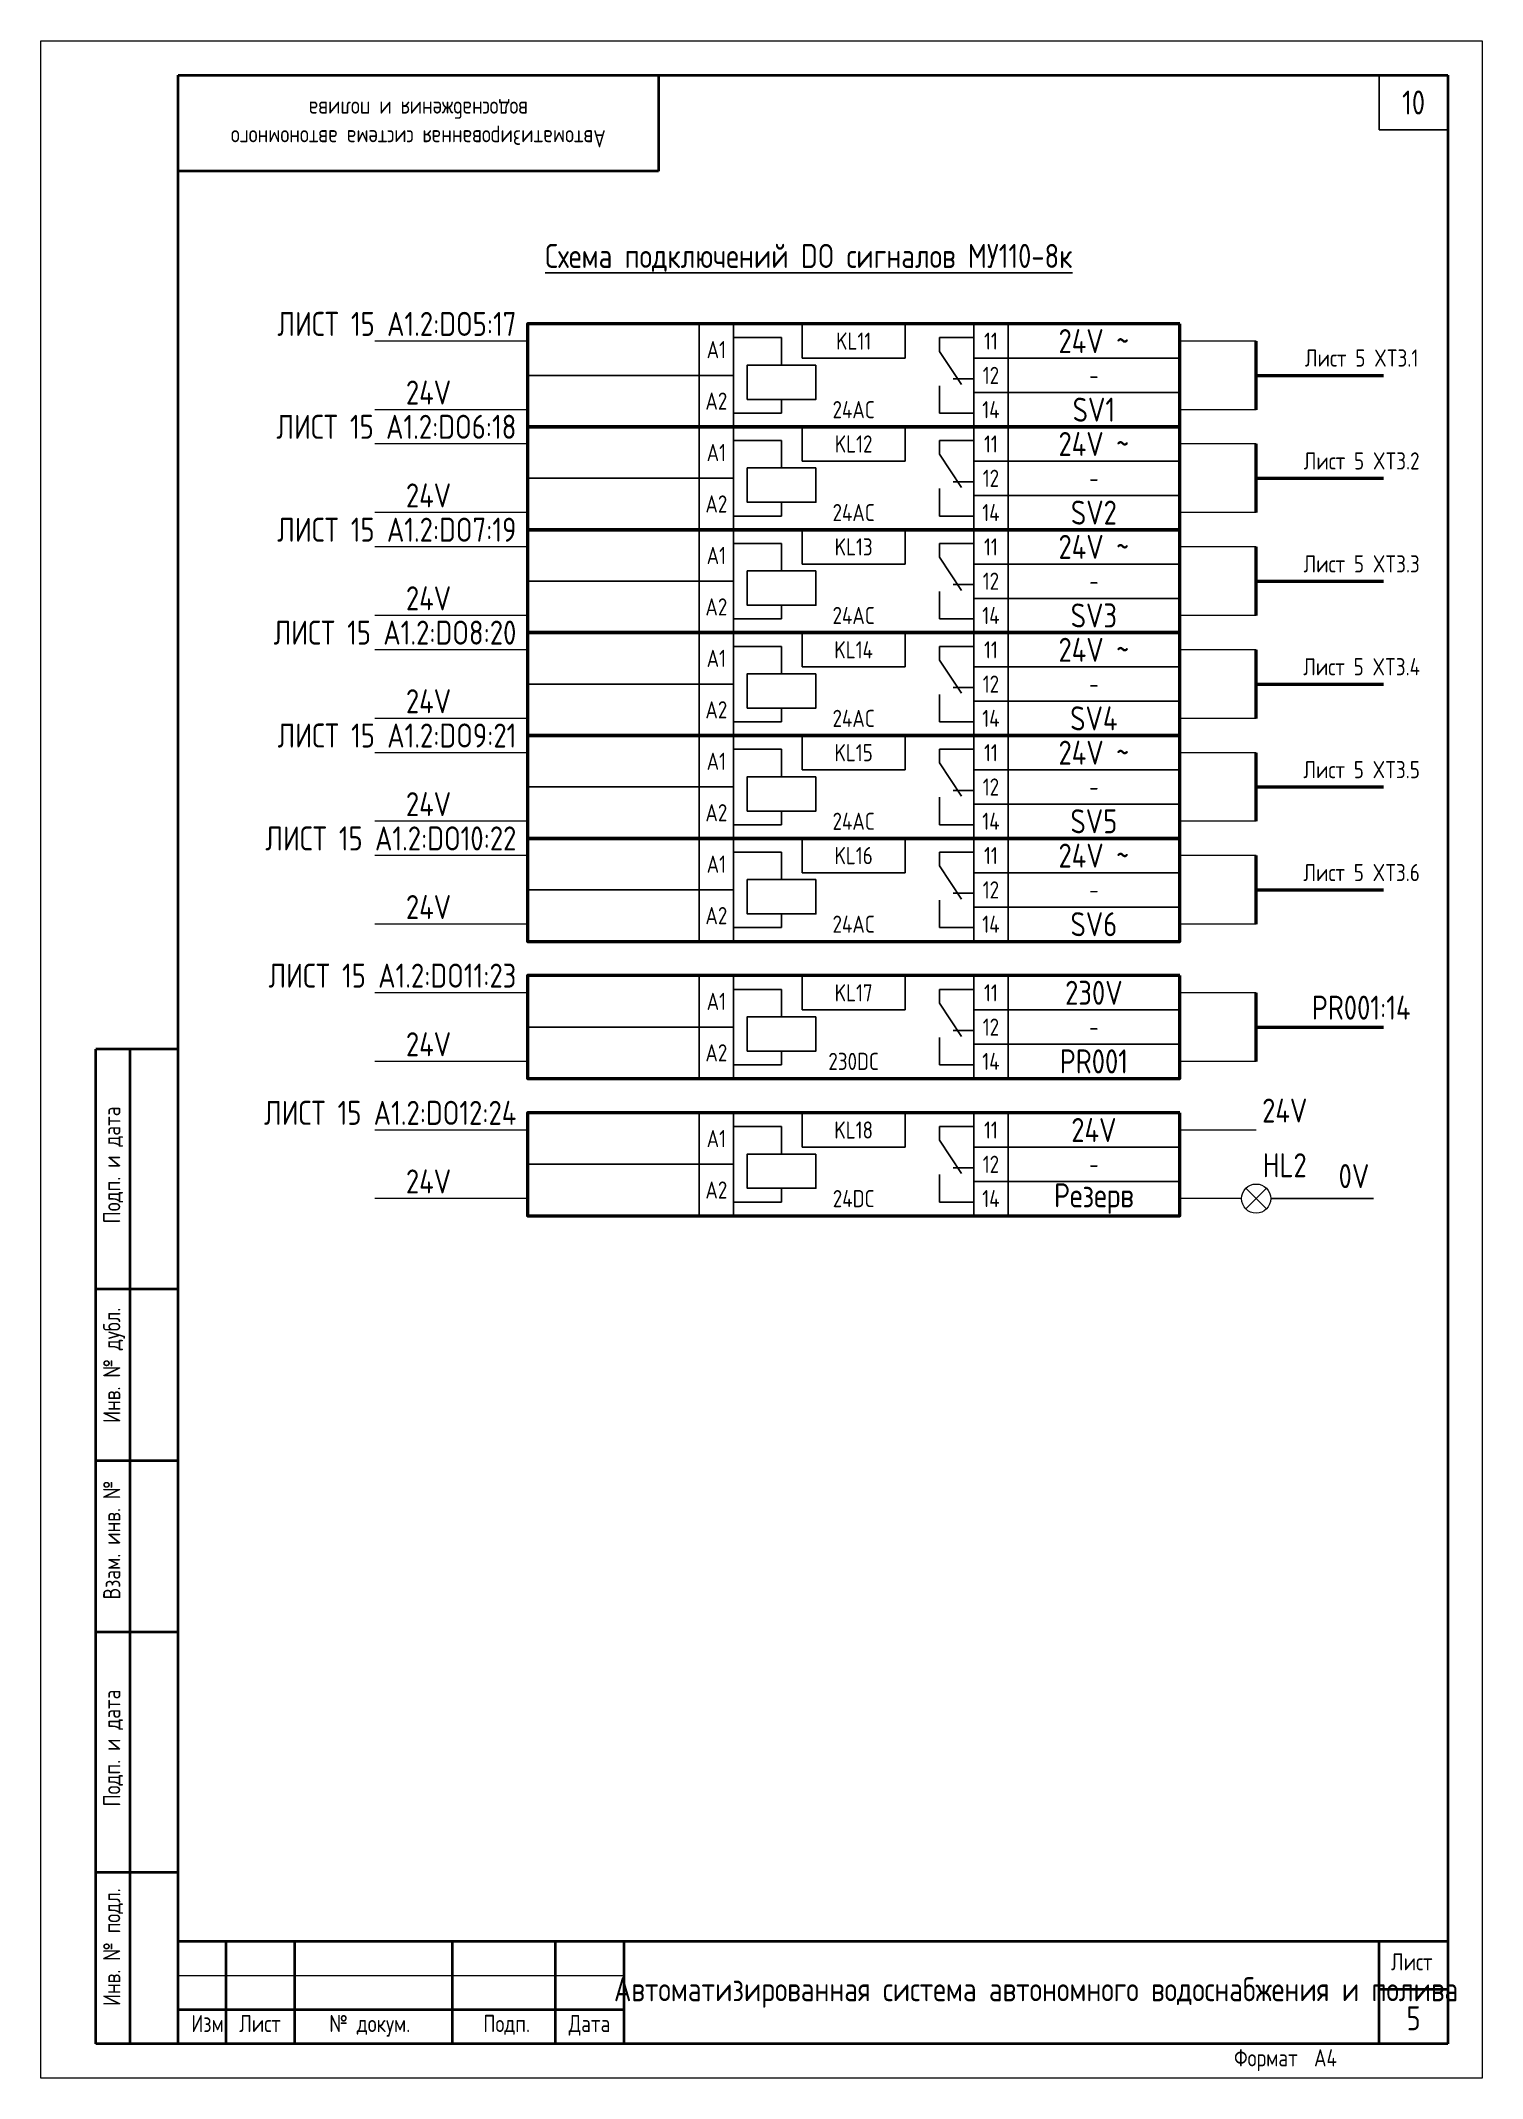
# Model space of a CAD drawing. Header units: millimetres. Extents: x 3520 to 8864, y 403 to 1747.
# Drawn here: x 4360 to 4570, y 700 to 997 of the extents above; entities that cross this region are included whole.
import ezdxf

# ---------------------------------------------------------------- set-up
doc = ezdxf.new("R2010")
doc.units = ezdxf.units.MM
doc.linetypes.add('K5LT_BASIC', pattern=[0])
doc.linetypes.add('K5LT_THIN', pattern=[0])
doc.layers.add('Стерка', color=7, linetype='Continuous', lineweight=15)
doc.styles.add('ГОСТ В', font='GOST_0.TTF', dxfattribs={"height": 3.5})
doc.styles.add('ГОСТ тип А', font='GOST_0.TTF', dxfattribs={"height": 3.5})

msp = doc.modelspace()

# ---------------------------------------------------------------- texts
at = {"color": 7, "linetype": 'Continuous', "lineweight": 15, "attachment_point": 5}
for s, insert, char_height, width, style in [('{\\C256;10}', (4560, 988), 3.5, 10, 'ГОСТ В'), ('{\\C256;KL11}', (4478.423, 953.222), 2.5, 15, 'ГОСТ тип А'), ('{\\C256;11}', (4498.423, 953.222), 2.5, 5, 'ГОСТ тип А'), ('{\\C256;A1}', (4458.423, 951.972), 2.5, 5, 'ГОСТ тип А'), ('{\\C256;12}', (4498.423, 948.222), 2.5, 5, 'ГОСТ тип А'), ('{\\C256;-}', (4513.423, 948.222), 2.5, 25, 'ГОСТ тип А'), ('{\\C256;A2}', (4458.423, 944.472), 2.5, 5, 'ГОСТ тип А'), ('{\\C256;24AC}', (4478.423, 943.222), 2.5, 15, 'ГОСТ тип А'), ('{\\C256;14}', (4498.423, 943.222), 2.5, 5, 'ГОСТ тип А'), ('{\\C256;KL12}', (4478.423, 938.222), 2.5, 15, 'ГОСТ тип А'), ('{\\C256;11}', (4498.423, 938.222), 2.5, 5, 'ГОСТ тип А'), ('{\\C256;A1}', (4458.423, 936.972), 2.5, 5, 'ГОСТ тип А'), ('{\\C256;12}', (4498.423, 933.222), 2.5, 5, 'ГОСТ тип А'), ('{\\C256;-}', (4513.423, 933.222), 2.5, 25, 'ГОСТ тип А'), ('{\\C256;A2}', (4458.423, 929.472), 2.5, 5, 'ГОСТ тип А'), ('{\\C256;24AC}', (4478.423, 928.222), 2.5, 15, 'ГОСТ тип А'), ('{\\C256;14}', (4498.423, 928.222), 2.5, 5, 'ГОСТ тип А'), ('{\\C256;KL13}', (4478.423, 923.222), 2.5, 15, 'ГОСТ тип А'), ('{\\C256;11}', (4498.423, 923.222), 2.5, 5, 'ГОСТ тип А'), ('{\\C256;A1}', (4458.423, 921.972), 2.5, 5, 'ГОСТ тип А'), ('{\\C256;12}', (4498.423, 918.222), 2.5, 5, 'ГОСТ тип А'), ('{\\C256;-}', (4513.423, 918.222), 2.5, 25, 'ГОСТ тип А'), ('{\\C256;A2}', (4458.423, 914.472), 2.5, 5, 'ГОСТ тип А'), ('{\\C256;24AC}', (4478.423, 913.222), 2.5, 15, 'ГОСТ тип А'), ('{\\C256;14}', (4498.423, 913.222), 2.5, 5, 'ГОСТ тип А'), ('{\\C256;KL14}', (4478.423, 908.222), 2.5, 15, 'ГОСТ тип А'), ('{\\C256;11}', (4498.423, 908.222), 2.5, 5, 'ГОСТ тип А'), ('{\\C256;A1}', (4458.423, 906.972), 2.5, 5, 'ГОСТ тип А'), ('{\\C256;12}', (4498.423, 903.222), 2.5, 5, 'ГОСТ тип А'), ('{\\C256;-}', (4513.423, 903.222), 2.5, 25, 'ГОСТ тип А'), ('{\\C256;A2}', (4458.423, 899.472), 2.5, 5, 'ГОСТ тип А'), ('{\\C256;24AC}', (4478.423, 898.222), 2.5, 15, 'ГОСТ тип А'), ('{\\C256;14}', (4498.423, 898.222), 2.5, 5, 'ГОСТ тип А'), ('{\\C256;KL15}', (4478.423, 893.222), 2.5, 15, 'ГОСТ тип А'), ('{\\C256;11}', (4498.423, 893.222), 2.5, 5, 'ГОСТ тип А'), ('{\\C256;A1}', (4458.423, 891.972), 2.5, 5, 'ГОСТ тип А'), ('{\\C256;12}', (4498.423, 888.222), 2.5, 5, 'ГОСТ тип А'), ('{\\C256;-}', (4513.423, 888.222), 2.5, 25, 'ГОСТ тип А'), ('{\\C256;A2}', (4458.423, 884.472), 2.5, 5, 'ГОСТ тип А'), ('{\\C256;24AC}', (4478.423, 883.222), 2.5, 15, 'ГОСТ тип А'), ('{\\C256;14}', (4498.423, 883.222), 2.5, 5, 'ГОСТ тип А'), ('{\\C256;KL16}', (4478.423, 878.222), 2.5, 15, 'ГОСТ тип А'), ('{\\C256;11}', (4498.423, 878.222), 2.5, 5, 'ГОСТ тип А'), ('{\\C256;A1}', (4458.423, 876.972), 2.5, 5, 'ГОСТ тип А'), ('{\\C256;12}', (4498.423, 873.222), 2.5, 5, 'ГОСТ тип А'), ('{\\C256;A2}', (4458.423, 869.472), 2.5, 5, 'ГОСТ тип А'), ('{\\C256;-}', (4513.423, 873.222), 2.5, 25, 'ГОСТ тип А'), ('{\\C256;24AC}', (4478.423, 868.222), 2.5, 15, 'ГОСТ тип А'), ('{\\C256;14}', (4498.423, 868.222), 2.5, 5, 'ГОСТ тип А'), ('{\\C256;KL17}', (4478.423, 858.222), 2.5, 15, 'ГОСТ тип А'), ('{\\C256;11}', (4498.423, 858.222), 2.5, 5, 'ГОСТ тип А'), ('{\\C256;A1}', (4458.423, 856.972), 2.5, 5, 'ГОСТ тип А'), ('{\\C256;12}', (4498.423, 853.222), 2.5, 5, 'ГОСТ тип А'), ('{\\C256;-}', (4513.423, 853.222), 2.5, 25, 'ГОСТ тип А'), ('{\\C256;A2}', (4458.423, 849.472), 2.5, 5, 'ГОСТ тип А'), ('{\\C256;230DC}', (4478.423, 848.222), 2.5, 15, 'ГОСТ тип А'), ('{\\C256;14}', (4498.423, 848.222), 2.5, 5, 'ГОСТ тип А'), ('{\\C256;A1}', (4458.423, 836.972), 2.5, 5, 'ГОСТ тип А'), ('{\\C256;KL18}', (4478.423, 838.222), 2.5, 15, 'ГОСТ тип А'), ('{\\C256;11}', (4498.423, 838.222), 2.5, 5, 'ГОСТ тип А'), ('{\\C256;12}', (4498.423, 833.222), 2.5, 5, 'ГОСТ тип А'), ('{\\C256;-}', (4513.423, 833.222), 2.5, 25, 'ГОСТ тип А'), ('{\\C256;A2}', (4458.423, 829.472), 2.5, 5, 'ГОСТ тип А'), ('{\\C256;24DC}', (4478.423, 828.222), 2.5, 15, 'ГОСТ тип А'), ('{\\C256;14}', (4498.423, 828.222), 2.5, 5, 'ГОСТ тип А'), ('\\pxqc;{\\C256;Автоматизированная система автономного водоснабжения и полива}', (4505, 712.5), 3.5, 120, 'ГОСТ В')]:
    msp.add_mtext(s, dxfattribs=dict(at, insert=insert, char_height=char_height, width=width, style=style))
at = {"color": 7, "linetype": 'Continuous', "lineweight": 15, "insert": (4415, 985), "char_height": 2.5, "width": 70, "attachment_point": 5, "rotation": 180, "style": 'ГОСТ В'}
msp.add_mtext('\\pxqc;{\\C256;Автоматизированная система автономного водоснабжения и полива}', dxfattribs=at)
at = {"color": 7, "insert": (4471.89, 965.357), "char_height": 3.5, "width": 185, "attachment_point": 5, "style": 'ГОСТ В'}
msp.add_mtext('{\\fGOST type A|b1|i0|c204|p34;\\LСхема подключений DO сигналов МУ110-8к}', dxfattribs=at)
at = {"color": 7, "linetype": 'Continuous', "lineweight": 15, "true_color": 0xffffff, "style": 'ГОСТ В'}
for s, insert, char_height, width, attachment_point in [('{\\C256;ЛИСТ 15 А1.2:DO5:17}', (4429.282, 955.722), 3.5, 49.49423, 6), ('{\\C256;24V ~}', (4513.423, 953.222), 3.5, 25, 5), ('{\\C256;Лист 5 XT3.1}', (4552.43, 950.752), 2.5, 33.30929, 5), ('{\\C256;24V}', (4419.784, 945.722), 3.5, 39.99633, 6), ('{\\C256;SV1}', (4513.423, 943.222), 3.5, 25, 5), ('{\\C256;ЛИСТ 15 А1.2:DO6:18}', (4429.282, 940.722), 3.5, 49.49423, 6), ('{\\C256;24V ~}', (4513.423, 938.222), 3.5, 25, 5), ('{\\C256;Лист 5 XT3.2}', (4552.43, 935.752), 2.5, 33.30929, 5), ('{\\C256;24V}', (4419.784, 930.722), 3.5, 39.99633, 6), ('{\\C256;SV2}', (4513.423, 928.222), 3.5, 25, 5), ('{\\C256;ЛИСТ 15 А1.2:DO7:19}', (4429.282, 925.722), 3.5, 49.49423, 6), ('{\\C256;24V ~}', (4513.423, 923.222), 3.5, 25, 5), ('{\\C256;Лист 5 XT3.3}', (4552.43, 920.752), 2.5, 33.30929, 5), ('{\\C256;24V}', (4419.784, 915.722), 3.5, 39.99633, 6), ('{\\C256;SV3}', (4513.423, 913.222), 3.5, 25, 5), ('{\\C256;ЛИСТ 15 А1.2:DO8:20}', (4429.282, 910.722), 3.5, 49.49423, 6), ('{\\C256;24V ~}', (4513.423, 908.222), 3.5, 25, 5), ('{\\C256;Лист 5 XT3.4}', (4552.43, 905.752), 2.5, 33.30929, 5), ('{\\C256;24V}', (4419.784, 900.722), 3.5, 39.99633, 6), ('{\\C256;SV4}', (4513.423, 898.222), 3.5, 25, 5), ('{\\C256;ЛИСТ 15 А1.2:DO9:21}', (4429.282, 895.722), 3.5, 49.49423, 6), ('{\\C256;24V ~}', (4513.423, 893.222), 3.5, 25, 5), ('{\\C256;Лист 5 XT3.5}', (4552.43, 890.752), 2.5, 33.30929, 5), ('{\\C256;24V}', (4419.784, 885.722), 3.5, 39.99633, 6), ('{\\C256;ЛИСТ 15 А1.2:DO10:22}', (4429.282, 880.722), 3.5, 49.49423, 6), ('{\\C256;SV5}', (4513.423, 883.222), 3.5, 25, 5), ('{\\C256;24V ~}', (4513.423, 878.222), 3.5, 25, 5), ('{\\C256;Лист 5 XT3.6}', (4552.43, 875.752), 2.5, 33.30929, 5), ('{\\C256;24V}', (4419.784, 870.722), 3.5, 39.99633, 6), ('{\\C256;SV6}', (4513.423, 868.222), 3.5, 25, 5), ('{\\C256;ЛИСТ 15 А1.2:DO11:23}', (4429.282, 860.722), 3.5, 49.49423, 6), ('{\\C256;230V}', (4513.423, 858.222), 3.5, 25, 5), ('{\\C256;PR001:14}', (4552.369, 856.058), 3.5, 25, 5), ('{\\C256;24V}', (4419.784, 850.722), 3.5, 39.99633, 6), ('{\\C256;PR001}', (4513.423, 848.222), 3.5, 25, 5), ('{\\C256;ЛИСТ 15 А1.2:DO12:24}', (4429.282, 840.722), 3.5, 49.49423, 6), ('{\\C256;24V}', (4541.229, 841.058), 3.5, 25, 5), ('{\\C256;24V}', (4513.423, 838.222), 3.5, 25, 5), ('{\\C256;HL2}', (4541.229, 833.087), 3.5, 25, 5), ('{\\C256;24V}', (4419.784, 830.722), 3.5, 39.99633, 6), ('{\\C256;0V}', (4551.31, 831.501), 3.5, 25, 5), ('{\\C256;Резерв}', (4513.423, 828.222), 3.5, 25, 5)]:
    msp.add_mtext(s, dxfattribs=dict(at, insert=insert, char_height=char_height, width=width, attachment_point=attachment_point))
at = {"layer": 'Стерка', "color": 7, "insert": (4560, 708.75), "char_height": 3.5, "attachment_point": 5, "style": 'ГОСТ тип А'}
msp.add_mtext_dynamic_manual_height_columns('5', width=10, gutter_width=17.5, heights=[0], dxfattribs=at)

# ---------------------------------------------------------------- blocks, each defined once
blk = doc.blocks.new('A4-2')
at = {"linetype": 'K5LT_THIN', "lineweight": 18}
for p, q in [((210, 0), (210, 297)), ((210, 297), (420, 297)), ((420, 297), (420, 0)), ((230, 15), (295, 15)), ((420, 0), (210, 0))]:
    blk.add_line(p, q, dxfattribs=at)
at = {"linetype": 'K5LT_BASIC', "lineweight": 40}
for p, q in [((230, 5), (230, 292)), ((230, 292), (415, 292)), ((300, 292), (300, 278)), ((415, 292), (415, 5)), ((300, 278), (230, 278)), ((218, 5), (218, 150)), ((230, 150), (218, 150)), ((223, 5), (223, 150)), ((230, 115), (218, 115)), ((230, 90), (218, 90)), ((230, 65), (218, 65)), ((230, 30), (218, 30)), ((230, 20), (415, 20)), ((230, 5), (230, 20)), ((237, 5), (237, 20)), ((247, 5), (247, 20)), ((270, 5), (270, 20)), ((285, 5), (285, 20)), ((295, 5), (295, 20)), ((405, 5), (405, 20)), ((405, 13), (415, 13)), ((230, 10), (237, 10)), ((237, 10), (247, 10)), ((247, 10), (270, 10)), ((270, 10), (285, 10)), ((285, 10), (295, 10)), ((230, 5), (218, 5)), ((415, 5), (230, 5))]:
    blk.add_line(p, q, dxfattribs=at)
at = {"char_height": 2.5, "attachment_point": 1, "rotation": 90, "style": 'ГОСТ тип А'}
for s, insert in [('Подп. и дата', (219.09, 124.6)), ('Инв. № дубл.', (219.09, 95.52)), ('Взам. инв. №', (219.09, 69.79)), ('Подп. и дата', (219.09, 39.6)), ('Инв. № подл.', (219.09, 10.52))]:
    blk.add_mtext(s, dxfattribs=dict(at, insert=insert))
at = {"char_height": 2.5, "attachment_point": 1, "style": 'ГОСТ тип А'}
for s, insert in [('Лист', (406.71, 18.23)), ('Изм.', (231.92, 9.23)), ('Лист', (238.91, 9.23)), ('№ докум.', (252.03, 9.23)), ('Подп.', (274.46, 9.23)), ('Дата', (286.91, 9.23)), ('Формат', (383.84, 4.23)), ('A4', (395.5, 4.23))]:
    blk.add_mtext(s, dxfattribs=dict(at, insert=insert))

# ---------------------------------------------------------------- linework, layer by layer
for p, q in [((4555, 992), (4555, 984)), ((4555, 984), (4565, 984)), ((4430.923, 948.222), (4460.923, 948.222)), ((4430.923, 933.222), (4460.923, 933.222)), ((4430.923, 918.222), (4460.923, 918.222)), ((4430.923, 903.222), (4460.923, 903.222)), ((4430.923, 888.222), (4460.923, 888.222)), ((4430.923, 873.222), (4460.923, 873.222)), ((4430.923, 853.222), (4460.923, 853.222)), ((4430.923, 833.222), (4460.923, 833.222)), ((4539.19, 828.222), (4554.153, 828.222))]:
    msp.add_line(p, q)
at = {"color": 7}
for p, q in [((4455.923, 955.722), (4455.923, 940.722)), ((4460.923, 955.722), (4460.923, 940.722)), ((4467.923, 953.722), (4460.923, 953.722)), ((4467.923, 949.722), (4467.923, 953.722)), ((4470.923, 950.722), (4470.923, 955.722)), ((4485.923, 955.722), (4485.923, 950.722)), ((4495.923, 953.722), (4490.923, 953.722)), ((4490.923, 953.722), (4490.923, 951.722)), ((4495.923, 955.722), (4495.923, 940.722)), ((4500.923, 955.722), (4500.923, 940.722)), ((4485.923, 950.722), (4470.923, 950.722)), ((4490.923, 951.722), (4494.154, 946.876)), ((4495.923, 950.722), (4525.923, 950.722)), ((4492.923, 947.722), (4495.923, 947.722)), ((4467.923, 944.722), (4467.923, 942.722)), ((4490.923, 946.722), (4490.923, 942.722)), ((4495.923, 945.722), (4525.923, 945.722)), ((4467.923, 942.722), (4460.923, 942.722)), ((4490.923, 942.722), (4495.923, 942.722)), ((4455.923, 940.722), (4455.923, 925.722)), ((4460.923, 940.722), (4460.923, 925.722)), ((4467.923, 938.722), (4460.923, 938.722)), ((4467.923, 934.722), (4467.923, 938.722)), ((4470.923, 935.722), (4470.923, 940.722)), ((4485.923, 940.722), (4485.923, 935.722)), ((4495.923, 938.722), (4490.923, 938.722)), ((4490.923, 938.722), (4490.923, 936.722)), ((4495.923, 940.722), (4495.923, 925.722)), ((4500.923, 940.722), (4500.923, 925.722)), ((4485.923, 935.722), (4470.923, 935.722)), ((4490.923, 936.722), (4494.154, 931.876)), ((4495.923, 935.722), (4525.923, 935.722)), ((4492.923, 932.722), (4495.923, 932.722)), ((4467.923, 929.722), (4467.923, 927.722)), ((4490.923, 931.722), (4490.923, 927.722)), ((4495.923, 930.722), (4525.923, 930.722)), ((4467.923, 927.722), (4460.923, 927.722)), ((4490.923, 927.722), (4495.923, 927.722)), ((4455.923, 925.722), (4455.923, 910.722)), ((4460.923, 925.722), (4460.923, 910.722)), ((4467.923, 923.722), (4460.923, 923.722)), ((4467.923, 919.722), (4467.923, 923.722)), ((4470.923, 920.722), (4470.923, 925.722)), ((4485.923, 925.722), (4485.923, 920.722)), ((4495.923, 923.722), (4490.923, 923.722)), ((4490.923, 923.722), (4490.923, 921.722)), ((4495.923, 925.722), (4495.923, 910.722)), ((4500.923, 925.722), (4500.923, 910.722)), ((4485.923, 920.722), (4470.923, 920.722)), ((4490.923, 921.722), (4494.154, 916.876)), ((4495.923, 920.722), (4525.923, 920.722)), ((4490.923, 916.722), (4490.923, 912.722)), ((4492.923, 917.722), (4495.923, 917.722)), ((4495.923, 915.722), (4525.923, 915.722)), ((4467.923, 912.722), (4460.923, 912.722)), ((4467.923, 914.722), (4467.923, 912.722)), ((4490.923, 912.722), (4495.923, 912.722)), ((4455.923, 910.722), (4455.923, 895.722)), ((4460.923, 910.722), (4460.923, 895.722)), ((4470.923, 905.722), (4470.923, 910.722)), ((4485.923, 910.722), (4485.923, 905.722)), ((4495.923, 910.722), (4495.923, 895.722)), ((4500.923, 910.722), (4500.923, 895.722)), ((4467.923, 908.722), (4460.923, 908.722)), ((4467.923, 904.722), (4467.923, 908.722)), ((4495.923, 908.722), (4490.923, 908.722)), ((4490.923, 908.722), (4490.923, 906.722)), ((4490.923, 906.722), (4494.154, 901.876)), ((4485.923, 905.722), (4470.923, 905.722)), ((4495.923, 905.722), (4525.923, 905.722)), ((4490.923, 901.722), (4490.923, 897.722)), ((4492.923, 902.722), (4495.923, 902.722)), ((4495.923, 900.722), (4525.923, 900.722)), ((4467.923, 897.722), (4460.923, 897.722)), ((4467.923, 899.722), (4467.923, 897.722)), ((4490.923, 897.722), (4495.923, 897.722)), ((4455.923, 895.722), (4455.923, 880.722)), ((4460.923, 895.722), (4460.923, 880.722)), ((4470.923, 890.722), (4470.923, 895.722)), ((4485.923, 895.722), (4485.923, 890.722)), ((4495.923, 895.722), (4495.923, 880.722)), ((4500.923, 895.722), (4500.923, 880.722)), ((4467.923, 893.722), (4460.923, 893.722)), ((4467.923, 889.722), (4467.923, 893.722)), ((4495.923, 893.722), (4490.923, 893.722)), ((4490.923, 893.722), (4490.923, 891.722)), ((4490.923, 891.722), (4494.154, 886.876)), ((4485.923, 890.722), (4470.923, 890.722)), ((4495.923, 890.722), (4525.923, 890.722)), ((4490.923, 886.722), (4490.923, 882.722)), ((4492.923, 887.722), (4495.923, 887.722)), ((4495.923, 885.722), (4525.923, 885.722)), ((4467.923, 882.722), (4460.923, 882.722)), ((4467.923, 884.722), (4467.923, 882.722)), ((4490.923, 882.722), (4495.923, 882.722)), ((4455.923, 880.722), (4455.923, 865.722)), ((4460.923, 880.722), (4460.923, 865.722)), ((4470.923, 875.722), (4470.923, 880.722)), ((4485.923, 880.722), (4485.923, 875.722)), ((4495.923, 880.722), (4495.923, 865.722)), ((4500.923, 880.722), (4500.923, 865.722)), ((4467.923, 878.722), (4460.923, 878.722)), ((4467.923, 874.722), (4467.923, 878.722)), ((4495.923, 878.722), (4490.923, 878.722)), ((4490.923, 878.722), (4490.923, 876.722)), ((4490.923, 876.722), (4494.154, 871.876)), ((4485.923, 875.722), (4470.923, 875.722)), ((4495.923, 875.722), (4525.923, 875.722)), ((4490.923, 871.722), (4490.923, 867.722)), ((4492.923, 872.722), (4495.923, 872.722)), ((4495.923, 870.722), (4525.923, 870.722)), ((4467.923, 867.722), (4460.923, 867.722)), ((4467.923, 869.722), (4467.923, 867.722)), ((4490.923, 867.722), (4495.923, 867.722)), ((4455.923, 860.722), (4455.923, 845.722)), ((4460.923, 860.722), (4460.923, 845.722)), ((4467.923, 858.722), (4460.923, 858.722)), ((4467.923, 854.722), (4467.923, 858.722)), ((4470.923, 855.722), (4470.923, 860.722)), ((4485.923, 860.722), (4485.923, 855.722)), ((4495.923, 858.722), (4490.923, 858.722)), ((4490.923, 858.722), (4490.923, 856.722)), ((4495.923, 860.722), (4495.923, 845.722)), ((4500.923, 860.722), (4500.923, 845.722)), ((4485.923, 855.722), (4470.923, 855.722)), ((4490.923, 856.722), (4494.154, 851.876)), ((4495.923, 855.722), (4525.923, 855.722)), ((4492.923, 852.722), (4495.923, 852.722)), ((4467.923, 849.722), (4467.923, 847.722)), ((4490.923, 851.722), (4490.923, 847.722)), ((4495.923, 850.722), (4525.923, 850.722)), ((4467.923, 847.722), (4460.923, 847.722)), ((4490.923, 847.722), (4495.923, 847.722)), ((4455.923, 840.722), (4455.923, 825.722)), ((4460.923, 840.722), (4460.923, 825.722)), ((4470.923, 835.722), (4470.923, 840.722)), ((4485.923, 840.722), (4485.923, 835.722)), ((4495.923, 840.722), (4495.923, 825.722)), ((4500.923, 840.722), (4500.923, 825.722)), ((4467.923, 838.722), (4460.923, 838.722)), ((4467.923, 834.722), (4467.923, 838.722)), ((4495.923, 838.722), (4490.923, 838.722)), ((4490.923, 838.722), (4490.923, 836.722)), ((4485.923, 835.722), (4470.923, 835.722)), ((4490.923, 836.722), (4494.154, 831.876)), ((4495.923, 835.722), (4525.923, 835.722)), ((4490.923, 831.722), (4490.923, 827.722)), ((4492.923, 832.722), (4495.923, 832.722)), ((4467.923, 829.722), (4467.923, 827.722)), ((4495.923, 830.722), (4525.923, 830.722)), ((4467.923, 827.722), (4460.923, 827.722)), ((4490.923, 827.722), (4495.923, 827.722))]:
    msp.add_line(p, q, dxfattribs=at)
at = {"color": 7, "lineweight": 50}
for p, q in [((4537.062, 943.222), (4537.062, 953.222)), ((4537.062, 948.222), (4555.624, 948.222)), ((4537.062, 928.222), (4537.062, 938.222)), ((4537.062, 933.222), (4555.624, 933.222)), ((4537.062, 913.222), (4537.062, 923.222)), ((4537.062, 918.222), (4555.624, 918.222)), ((4537.062, 898.222), (4537.062, 908.222)), ((4537.062, 903.222), (4555.624, 903.222)), ((4537.062, 883.222), (4537.062, 893.222)), ((4537.062, 888.222), (4555.624, 888.222)), ((4537.062, 868.222), (4537.062, 878.222)), ((4537.062, 873.222), (4555.624, 873.222)), ((4537.062, 848.222), (4537.062, 858.222)), ((4537.062, 853.222), (4555.624, 853.222))]:
    msp.add_line(p, q, dxfattribs=at)
for points in [[(4525.923, 955.722), (4430.923, 955.722), (4430.923, 940.722), (4525.923, 940.722)], [(4525.923, 940.722), (4430.923, 940.722), (4430.923, 925.722), (4525.923, 925.722)], [(4525.923, 925.722), (4430.923, 925.722), (4430.923, 910.722), (4525.923, 910.722)], [(4525.923, 910.722), (4430.923, 910.722), (4430.923, 895.722), (4525.923, 895.722)], [(4525.923, 895.722), (4430.923, 895.722), (4430.923, 880.722), (4525.923, 880.722)], [(4525.923, 880.722), (4430.923, 880.722), (4430.923, 865.722), (4525.923, 865.722)], [(4525.923, 860.722), (4430.923, 860.722), (4430.923, 845.722), (4525.923, 845.722)], [(4525.923, 840.722), (4430.923, 840.722), (4430.923, 825.722), (4525.923, 825.722)]]:
    msp.add_lwpolyline(points, close=True, dxfattribs=at)
at = {"color": 7}
for points in [[(4472.923, 949.722), (4462.923, 949.722), (4462.923, 944.722), (4472.923, 944.722)], [(4472.923, 934.722), (4462.923, 934.722), (4462.923, 929.722), (4472.923, 929.722)], [(4472.923, 919.722), (4462.923, 919.722), (4462.923, 914.722), (4472.923, 914.722)], [(4472.923, 904.722), (4462.923, 904.722), (4462.923, 899.722), (4472.923, 899.722)], [(4472.923, 889.722), (4462.923, 889.722), (4462.923, 884.722), (4472.923, 884.722)], [(4472.923, 874.722), (4462.923, 874.722), (4462.923, 869.722), (4472.923, 869.722)], [(4472.923, 854.722), (4462.923, 854.722), (4462.923, 849.722), (4472.923, 849.722)], [(4472.923, 834.722), (4462.923, 834.722), (4462.923, 829.722), (4472.923, 829.722)]]:
    msp.add_lwpolyline(points, close=True, dxfattribs=at)
at = {"layer": 'Стерка', "color": 7}
for p, q in [((4430.923, 955.722), (4430.923, 950.722)), ((4430.923, 953.222), (4408.644, 953.222)), ((4537.062, 953.222), (4525.923, 953.222)), ((4430.923, 943.222), (4408.644, 943.222)), ((4537.062, 943.222), (4525.923, 943.222)), ((4430.923, 940.722), (4430.923, 935.722)), ((4430.923, 938.222), (4408.644, 938.222)), ((4537.062, 938.222), (4525.923, 938.222)), ((4430.923, 928.222), (4408.644, 928.222)), ((4537.062, 928.222), (4525.923, 928.222)), ((4430.923, 925.722), (4430.923, 920.722)), ((4430.923, 923.222), (4408.644, 923.222)), ((4537.062, 923.222), (4525.923, 923.222)), ((4430.923, 913.222), (4408.644, 913.222)), ((4537.062, 913.222), (4525.923, 913.222)), ((4430.923, 910.722), (4430.923, 905.722)), ((4430.923, 908.222), (4408.644, 908.222)), ((4537.062, 908.222), (4525.923, 908.222)), ((4430.923, 898.222), (4408.644, 898.222)), ((4537.062, 898.222), (4525.923, 898.222)), ((4430.923, 895.722), (4430.923, 890.722)), ((4430.923, 893.222), (4408.644, 893.222)), ((4537.062, 893.222), (4525.923, 893.222)), ((4430.923, 883.222), (4408.644, 883.222)), ((4537.062, 883.222), (4525.923, 883.222)), ((4430.923, 880.722), (4430.923, 875.722)), ((4430.923, 878.222), (4408.644, 878.222)), ((4537.062, 878.222), (4525.923, 878.222)), ((4430.923, 868.222), (4408.644, 868.222)), ((4537.062, 868.222), (4525.923, 868.222)), ((4430.923, 860.722), (4430.923, 855.722)), ((4430.923, 858.222), (4408.644, 858.222)), ((4537.062, 858.222), (4525.923, 858.222)), ((4430.923, 848.222), (4408.644, 848.222)), ((4537.062, 848.222), (4525.923, 848.222)), ((4430.923, 840.722), (4430.923, 835.722)), ((4430.923, 838.222), (4408.644, 838.222)), ((4537.062, 838.222), (4525.923, 838.222)), ((4430.923, 828.222), (4408.644, 828.222)), ((4534.935, 828.222), (4525.923, 828.222))]:
    msp.add_line(p, q, dxfattribs=at)
at = {"layer": 'Стерка'}
for p, q in [((4535.558, 826.718), (4538.567, 829.726)), ((4538.567, 826.718), (4535.558, 829.726))]:
    msp.add_line(p, q, dxfattribs=at)
msp.add_circle((4537.062, 828.222), 2.127, dxfattribs=at)

# ---------------------------------------------------------------- block references
msp.add_blockref('A4-2', (4150, 700))

msp.set_redraw_order([(e.dxf.handle, doc.entitydb.next_handle()) for e in msp.query("TEXT MTEXT ATTDEF DIMENSION ARC_DIMENSION")])  # texts and dimensions are drawn at this point

doc.saveas('drawing.dxf')
